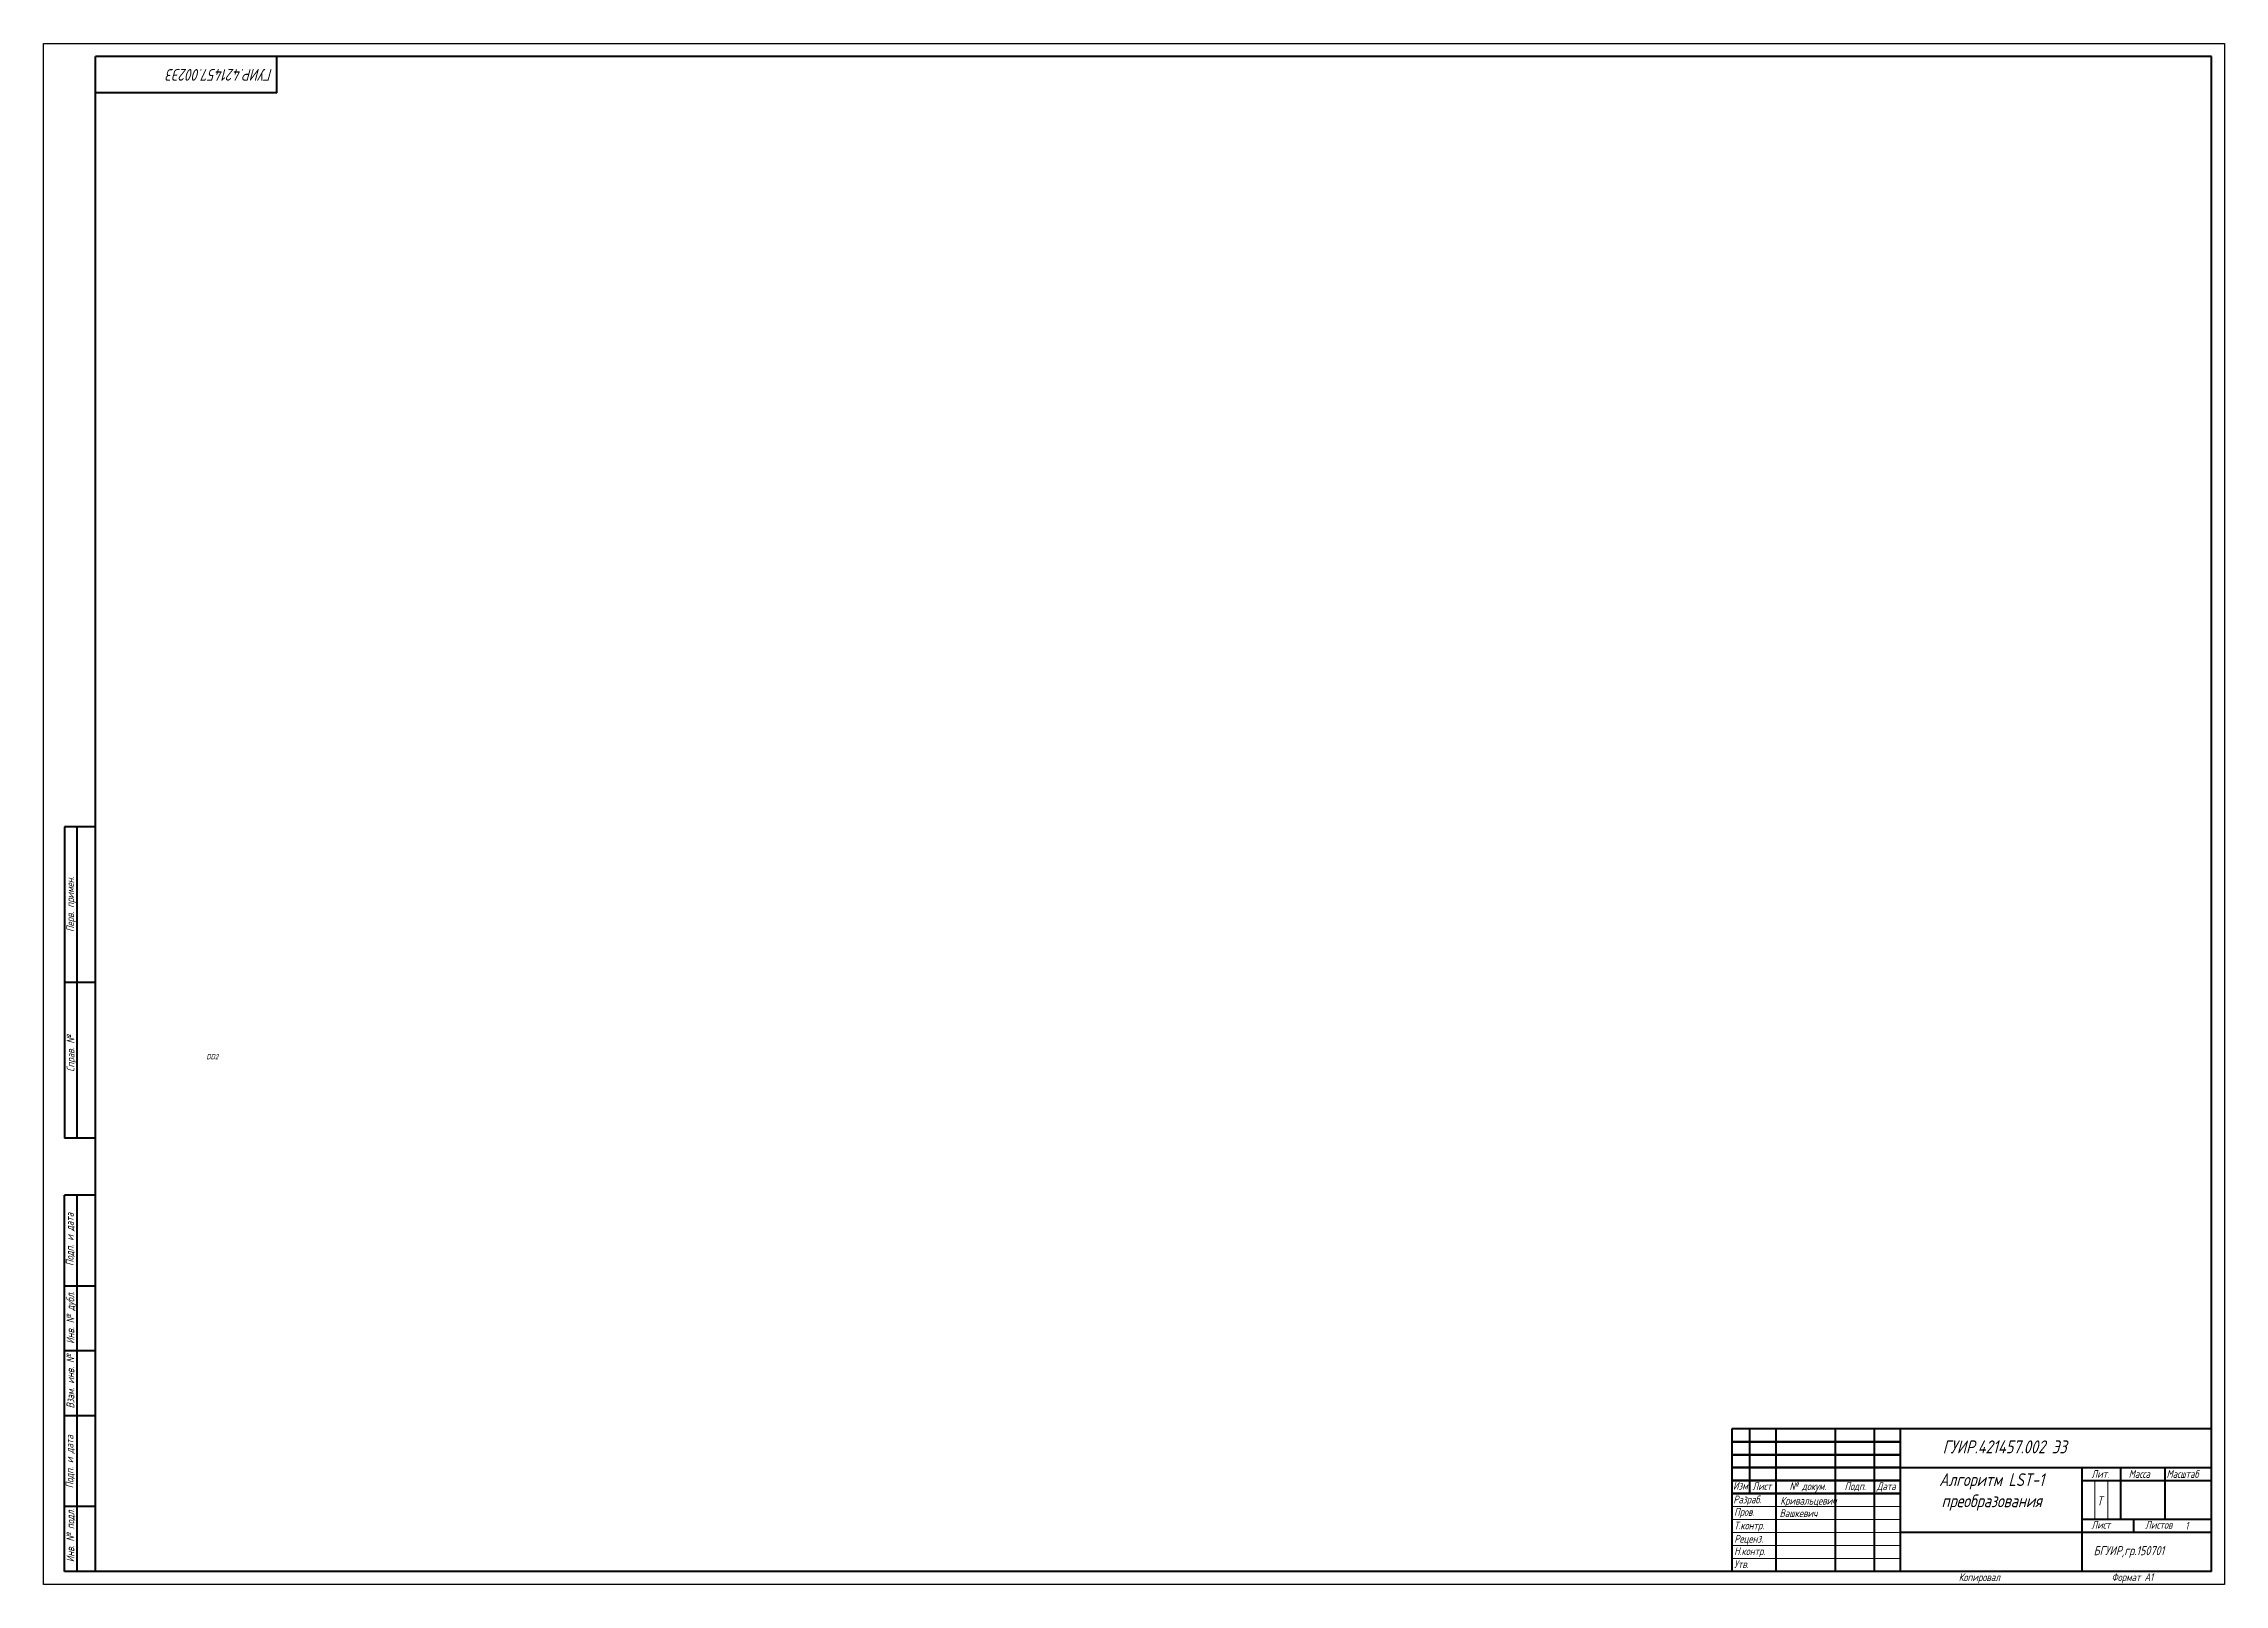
# Model space of a CAD drawing. Header units: millimetres. Extents: x -1351 to 2793, y -4756 to -707.
# Drawn here: x 1307 to 2148, y -1301 to -707 of the extents above; entities that cross this region are included whole.
import ezdxf

# ---------------------------------------------------------------- set-up
doc = ezdxf.new("R2010")
doc.units = ezdxf.units.MM
doc.header["$LTSCALE"] = 0.5
doc.layers.get('0').update_dxf_attribs({"lineweight": 60})
doc.layers.add('KONTUR', color=7, linetype='Continuous')
doc.layers.add('Sheet', color=255, linetype='Continuous')
for name, color, linetype, lineweight in [('Основная', 7, 'Continuous', 40), ('текст', 7, 'Continuous', 30), ('тонкая', 7, 'Continuous', 20)]:
    doc.layers.add(name, color=color, linetype=linetype, lineweight=lineweight)
doc.styles.add('GOST type A0', font='', dxfattribs={"oblique": 15, "height": 3.5})
doc.styles.get('GOST type A0').set_extended_font_data('GOST type A')

msp = doc.modelspace()

# ---------------------------------------------------------------- texts
at = {"insert": (2132.85, -1276.52), "char_height": 3, "attachment_point": 1, "style": 'GOST type A0'}
msp.add_mtext_dynamic_manual_height_columns('1', width=4.4986, gutter_width=17.5, heights=[0], dxfattribs=at)
at = {"layer": 'Sheet', "style": 'GOST type A0', "oblique": 15}
msp.add_text('DD2', height=2, dxfattribs=at).set_placement((1369.69, -1098.16))
at = {"layer": 'текст', "style": 'GOST type A0', "oblique": 15}
for s, p in [('Перв. примен.', (1318.71, -1049.1)), ('Справ. №', (1318.87, -1102.99)), ('Подп. и дата', (1318.53, -1177.84)), ('Инв. № дубл.', (1318.78, -1207.87)), ('Взам. инв. №', (1318.78, -1232.79)), ('Подп. и дата', (1318.48, -1263.58)), ('Инв. № подл.', (1318.78, -1292.05))]:
    msp.add_text(s, height=3, rotation=90, dxfattribs=at).set_placement(p)
for s, p in [('Изм', (1958.46, -1264.12)), ('Лист', (1965.94, -1264.27)), ('№ докум. ', (1980.22, -1264.27)), ('Подп.', (2001.47, -1264.27)), ('Дата', (2013.92, -1264.27)), ('Лит.', (2096.68, -1259.55)), ('Масса', (2111.05, -1259.55)), ('Масштаб', (2125.64, -1259.55)), ('Разраб.', (1958.58, -1269.37)), ('Пров.', (1958.88, -1274.2)), ('Т.контр.', (1958.88, -1279.39)), ('Лист', (2096.68, -1279.16)), ('Листов', (2117.4, -1279.16)), ('Н.контр.', (1958.88, -1289.32)), ('Реценз.', (1958.97, -1284.54)), ('Утв.', (1958.88, -1294.34)), ('Копировал', (2045.5, -1299.36)), ('Формат А1', (2104.42, -1299.36))]:
    msp.add_text(s, height=3, dxfattribs=at).set_placement(p)
at = {"layer": 'тонкая', "style": 'GOST type A0', "oblique": 15}
msp.add_text('Т', height=3.5, dxfattribs=at).set_placement((2098.86, -1270.14))
at = {"layer": 'тонкая', "insert": (1395.3, -720.91), "char_height": 4.5, "attachment_point": 1, "rotation": 180, "style": 'GOST type A0'}
msp.add_mtext_dynamic_manual_height_columns('{\\fGOST type A|b0|i0|c204|p34;ГУИР}.421457.00{\\fGOST type A|b0|i0|c204|p34;2Э}3', width=58.6272, gutter_width=47.88, heights=[3.81], dxfattribs=at)
at = {"layer": 'тонкая', "attachment_point": 1, "style": 'GOST type A0'}
for s, width, gutter_width, heights, insert, char_height in [('{\\fGOST type A|b0|i0|c204|p34;ГУИР}.421457.002{\\fGOST type A|b0|i0|c204|p34; Э}3', 93.5648, 47.88, [3.68], (2039.32, -1245.1), 5), ('\\pxqc;{\\fGOST type A|b0|i0|c204|p34;Алгоритм }LST-1\\P{\\fGOST type A|b0|i0|c204|p34;преобразования}', 72.8121, 12.5, [15.42], (2021.79, -1257.8), 4.9), ('{\\fGOST type A|b0|i0|c204|p34;Кривальцевич}', 7.5622, 12.5, [0], (1976.71, -1266.87), 3), ('{\\fGOST type A|b0|i0|c204|p34;Вашкевич}', 7.5622, 12.5, [0], (1976.42, -1271.67), 3), ('{\\fGOST type A|b0|i0|c204|p34;БГУИР},{\\fGOST type A|b0|i0|c204|p34;гр}.{\\fGOST type A|b0|i0|c204|p34;1}50701', 28.5892, 12.5, [2.56], (2097.5, -1285.86), 3.5)]:
    msp.add_mtext_dynamic_manual_height_columns(s, width=width, gutter_width=gutter_width, heights=heights, dxfattribs=dict(at, insert=insert, char_height=char_height))

# ---------------------------------------------------------------- linework, layer by layer
for p, q in [((2022.96, -1245.61), (1957.96, -1245.61)), ((2022.96, -1250.61), (1957.96, -1250.61)), ((2022.96, -1255.61), (1957.96, -1255.61)), ((2092.96, -1295.61), (2092.96, -1295.61))]:
    msp.add_line(p, q)
at = {"lineweight": 50}
for p, q in [((2022.96, -1260.61), (1957.96, -1260.61)), ((2022.96, -1265.61), (1957.96, -1265.61))]:
    msp.add_line(p, q, dxfattribs=at)
at = {"layer": 'KONTUR'}
for p, q in [((1306.96, -1300.61), (1306.96, -706.61)), ((1306.96, -706.61), (2147.96, -706.61)), ((2147.96, -706.61), (2147.96, -1300.61)), ((2147.96, -1300.61), (1306.96, -1300.61))]:
    msp.add_line(p, q, dxfattribs=at)
at = {"layer": 'Основная'}
for p, q in [((1326.96, -1255.61), (1326.96, -711.61)), ((2142.96, -711.61), (1326.96, -711.61)), ((1396.96, -725.61), (1396.96, -711.61)), ((2142.96, -1295.61), (2142.96, -711.61)), ((1396.96, -725.61), (1326.96, -725.61)), ((1314.96, -1008.61), (1314.96, -1128.61)), ((1326.96, -1008.61), (1314.96, -1008.61)), ((1319.96, -1128.61), (1319.96, -1008.61)), ((1326.96, -1068.61), (1314.96, -1068.61)), ((1326.96, -1128.61), (1314.96, -1128.61)), ((1314.96, -1295.61), (1314.96, -1150.61)), ((1326.96, -1150.61), (1314.96, -1150.61)), ((1319.96, -1295.61), (1319.96, -1150.61)), ((1326.96, -1185.61), (1314.96, -1185.61)), ((1326.96, -1210.61), (1314.96, -1210.61)), ((1326.96, -1235.61), (1314.96, -1235.61)), ((1957.96, -1240.61), (1957.96, -1295.61)), ((2142.96, -1240.61), (1957.96, -1240.61)), ((1964.96, -1265.61), (1964.96, -1240.61)), ((1974.96, -1240.61), (1974.96, -1295.61)), ((1997.96, -1295.61), (1997.96, -1240.61)), ((2012.96, -1240.61), (2012.96, -1295.61)), ((2022.96, -1240.61), (2022.96, -1295.61)), ((1326.96, -1295.61), (1326.96, -1255.61)), ((2022.96, -1255.61), (2142.96, -1255.61)), ((2092.96, -1255.61), (2092.96, -1295.61)), ((2092.96, -1260.61), (2142.96, -1260.61)), ((2107.96, -1255.61), (2107.96, -1275.61)), ((2124.96, -1255.61), (2124.96, -1275.61)), ((1326.96, -1270.61), (1314.96, -1270.61)), ((2142.96, -1275.61), (2092.96, -1275.61)), ((2112.96, -1275.61), (2112.96, -1280.61)), ((2142.96, -1280.61), (2022.96, -1280.61)), ((2142.96, -1295.61), (1314.96, -1295.61))]:
    msp.add_line(p, q, dxfattribs=at)
at = {"layer": 'тонкая'}
for p, q in [((2097.95, -1260.82), (2097.95, -1275.61)), ((2103.03, -1260.82), (2103.03, -1275.61)), ((1957.96, -1270.61), (2022.96, -1270.61)), ((2022.96, -1275.61), (1957.96, -1275.61)), ((2022.96, -1280.61), (1957.96, -1280.61))]:
    msp.add_line(p, q, dxfattribs=at)
for points in [[(1957.96, -1285.61), (2022.96, -1285.61)], [(1957.96, -1290.61), (2022.96, -1290.61)]]:
    msp.add_lwpolyline(points, dxfattribs=at)

msp.set_redraw_order([(e.dxf.handle, doc.entitydb.next_handle()) for e in msp.query("TEXT MTEXT ATTDEF DIMENSION ARC_DIMENSION")])  # texts and dimensions are drawn at this point

doc.saveas('drawing.dxf')
